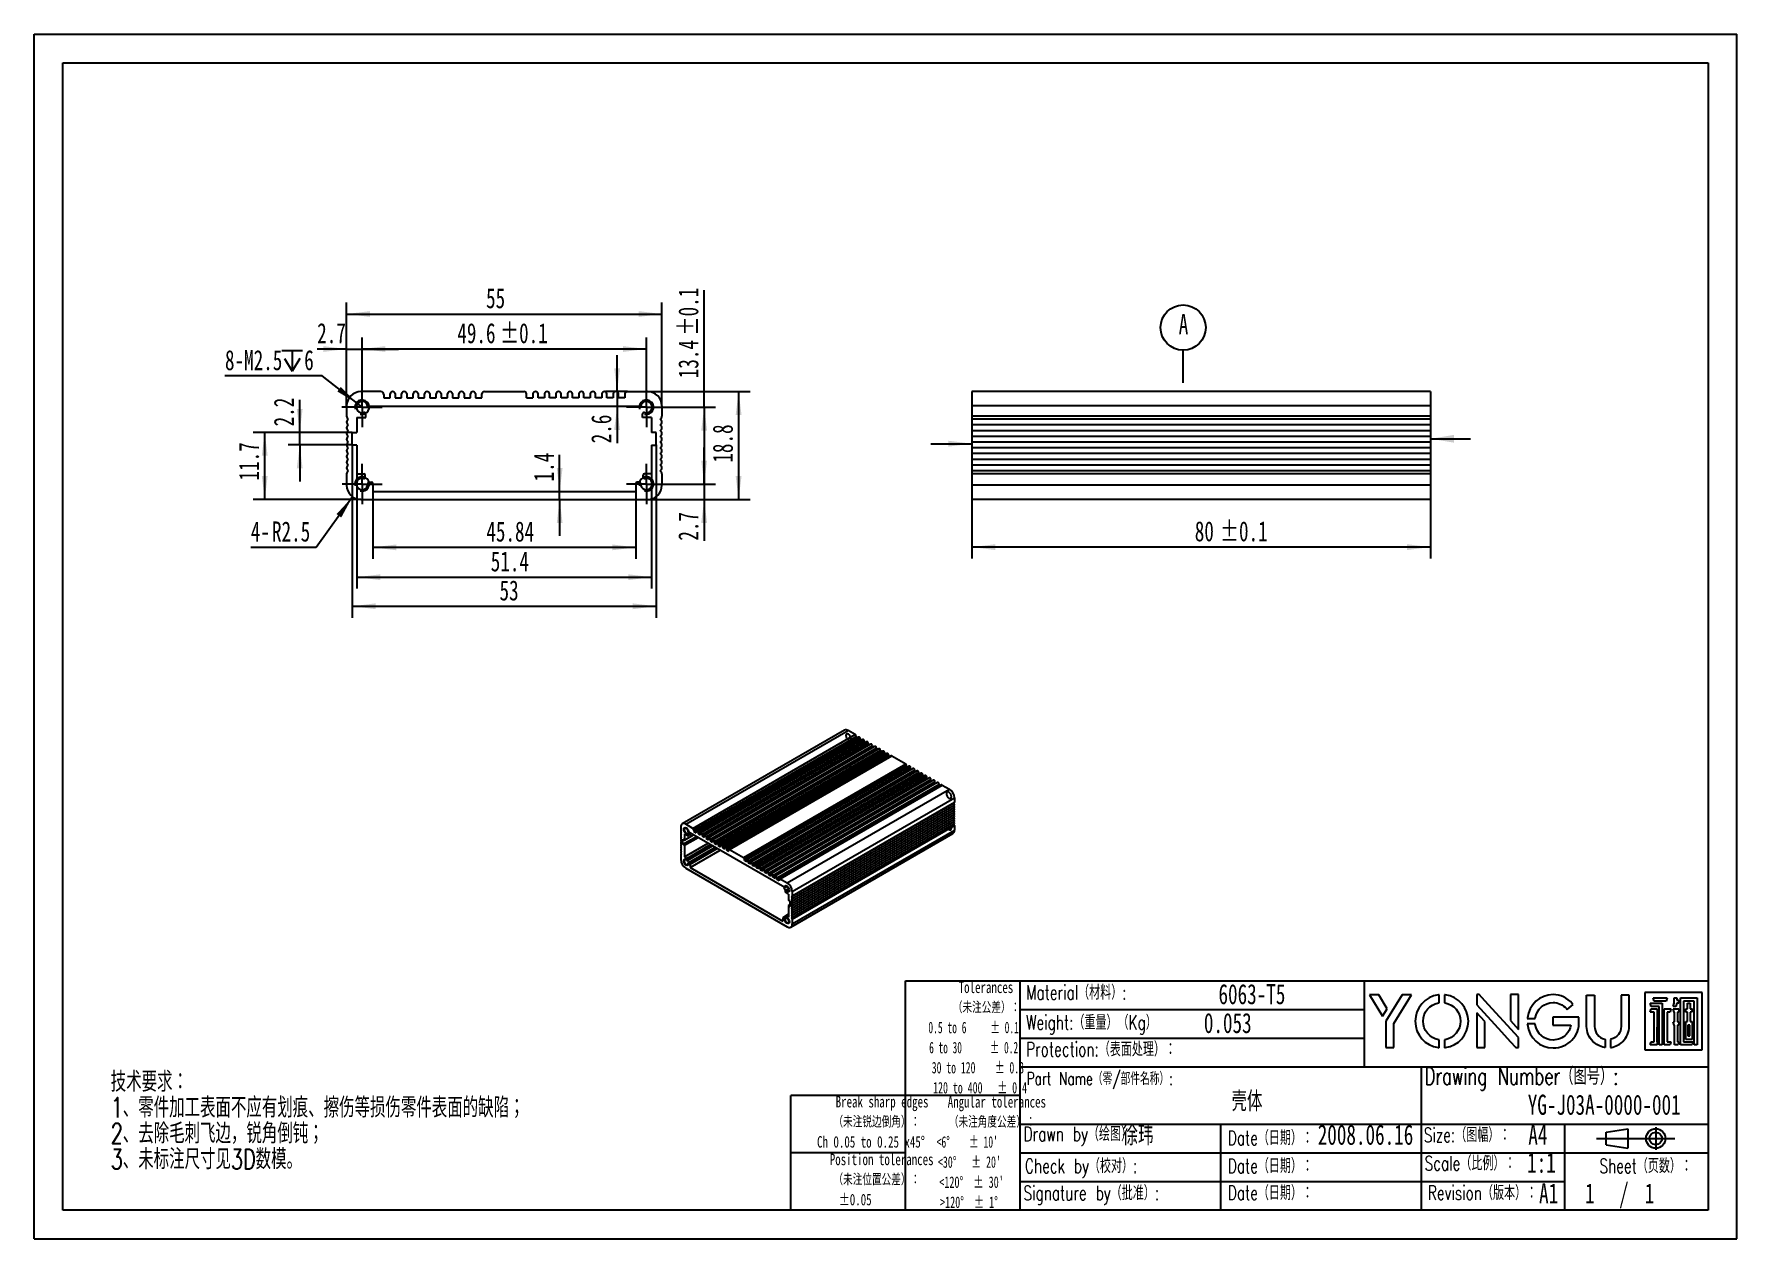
# Model space of a CAD drawing. Extents: x 0 to 297, y 0 to 210.
import ezdxf

# ---------------------------------------------------------------- set-up
doc = ezdxf.new("R2010")
doc.units = 0
doc.linetypes.add('SLD-中心线', pattern=[34.29, 30.48, -1.27, 1.27, -1.27])
doc.linetypes.add('SLD-实线', pattern=[0])
doc.layers.get('0').update_dxf_attribs({"linetype": 'CONTINUOUS'})
for name, color, linetype in [('YG-LOGO-A0', 179, 'SLD-实线'), ('中心线层', 7, 'SLD-中心线'), ('图框', 7, 'SLD-实线'), ('标注层', 7, 'SLD-实线')]:
    doc.layers.add(name, color=color, linetype=linetype)
doc.styles.add('SLDTEXTSTYLE0', font='TXT', dxfattribs={"width": 0.7, "bigfont": 'bigfont'})
doc.styles.add('SLDTEXTSTYLE1', font='TXT', dxfattribs={"width": 0.7})
doc.styles.add('SLDTEXTSTYLE2', font='TXT', dxfattribs={"width": 0.616667})
doc.styles.add('SLDTEXTSTYLE3', font='TXT', dxfattribs={"width": 0.633333})
doc.styles.add('SLDTEXTSTYLE4', font='TXT', dxfattribs={"width": 0.65})
doc.styles.add('SLDTEXTSTYLE5', font='TXT', dxfattribs={"width": 0.645455})
doc.styles.add('SLDTEXTSTYLE6', font='TXT', dxfattribs={"width": 0.611111})
doc.styles.add('SLDTEXTSTYLE7', font='TXT', dxfattribs={"width": 0.6})
doc.styles.add('SLDTEXTSTYLE8', font='TXT', dxfattribs={"width": 0.622222})
doc.dimstyles.new('SLDDIMSTYLE0', dxfattribs={"dimtxt": 3.5, "dimasz": 4.08, "dimexe": 0, "dimexo": 0.0625, "dimgap": 0.875, "dimtad": 2, "dimrnd": 1e-09, "dimzin": 12, "dimtxsty": 'SLDTEXTSTYLE1', "dimsah": 1, "dimcen": 0.09, "dimazin": 3, "dimtfac": 1, "dimtofl": 0, "dimtmove": 0, "dimatfit": 3, "dimtolj": 1, "dimtzin": 12})
doc.dimstyles.new('SLDDIMSTYLE1', dxfattribs={"dimtxt": 3.5, "dimasz": 4.08, "dimexe": 0, "dimexo": 0.0625, "dimgap": 0.875, "dimtad": 2, "dimrnd": 1e-09, "dimzin": 12, "dimtxsty": 'SLDTEXTSTYLE1', "dimsah": 1, "dimcen": 0.09, "dimazin": 3, "dimtol": 1, "dimtp": 0.1, "dimtm": 0.1, "dimtfac": 1, "dimtofl": 0, "dimtmove": 0, "dimatfit": 3, "dimtolj": 1})
doc.dimstyles.new('SLDDIMSTYLE2', dxfattribs={"dimtxt": 3.5, "dimasz": 4.08, "dimexe": 0, "dimexo": 0.0625, "dimgap": 0.875, "dimtad": 2, "dimrnd": 1e-09, "dimzin": 12, "dimtxsty": 'SLDTEXTSTYLE1', "dimsah": 1, "dimcen": 0.09, "dimazin": 3, "dimtfac": 1, "dimtmove": 0, "dimatfit": 3, "dimtolj": 1, "dimtzin": 12})
doc.dimstyles.new('SLDDIMSTYLE3', dxfattribs={"dimtxt": 3.5, "dimasz": 4.08, "dimexe": 0, "dimexo": 0.0625, "dimgap": 0.875, "dimtad": 0, "dimtih": 1, "dimtoh": 1, "dimrnd": 1e-09, "dimzin": 12, "dimtxsty": 'SLDTEXTSTYLE1', "dimsah": 1, "dimcen": 0, "dimazin": 3, "dimtfac": 1, "dimtofl": 0, "dimtmove": 0, "dimatfit": 3, "dimtolj": 1, "dimtzin": 12})
doc.dimstyles.new('SLDDIMSTYLE4', dxfattribs={"dimtxt": 3.5, "dimasz": 4.08, "dimexe": 0, "dimexo": 0.0625, "dimgap": 0.875, "dimtad": 0, "dimtih": 1, "dimtoh": 1, "dimrnd": 1e-09, "dimzin": 12, "dimtxsty": 'SLDTEXTSTYLE1', "dimsah": 1, "dimcen": 0, "dimazin": 3, "dimtfac": 1, "dimtofl": 0, "dimtmove": 0, "dimatfit": 3, "dimtolj": 1, "dimtzin": 12})
doc.dimstyles.new('SLDDIMSTYLE6', dxfattribs={"dimtxt": 0.18, "dimasz": 4.08, "dimexe": 0, "dimexo": 0.0625, "dimgap": 0, "dimtad": 0, "dimtih": 1, "dimtoh": 1, "dimdec": 0, "dimrnd": 1e-09, "dimzin": 0, "dimtxsty": 'STANDARD', "dimsah": 1, "dimcen": 0.09, "dimazin": 3, "dimtfac": 4.08, "dimtdec": 0, "dimtofl": 0, "dimtmove": 0, "dimatfit": 3, "dimtolj": 1, "dimtzin": 0})

msp = doc.modelspace()

# ---------------------------------------------------------------- texts
at = {"layer": '图框'}
for s, insert, char_height, attachment_point, style in [('Material（材料）:', (173.021, 44.212), 2.5, 1, 'SLDTEXTSTYLE0'), ('6063-T5', (212.41, 44.415), 3.5, 2, 'SLDTEXTSTYLE1'), ('Weight:（重量）（Kg）', (173.021, 38.98), 2.5, 1, 'SLDTEXTSTYLE0'), ('0.053', (208.192, 39.382), 3.5, 2, 'SLDTEXTSTYLE1'), ('Protection:（表面处理）：', (173.021, 34.32), 2.5, 1, 'SLDTEXTSTYLE0'), ('Drawing Number（图号）:', (242.535, 29.875), 3, 1, 'SLDTEXTSTYLE0'), ('Part Name（零/部件名称）:', (173.124, 29.039), 2.2, 1, 'SLDTEXTSTYLE0'), ('壳体', (211.55, 25.736), 3.5, 2, 'SLDTEXTSTYLE0'), ('YG-J03A-0000-001', (273.852, 25.139), 3.5, 2, 'SLDTEXTSTYLE1'), ('Drawn by（绘图）:', (172.569, 19.551), 2.5, 1, 'SLDTEXTSTYLE0'), ('徐玮', (189.822, 19.803), 3.5, 1, 'SLDTEXTSTYLE0'), ('Date（日期）：', (208.192, 18.865), 2.5, 1, 'SLDTEXTSTYLE0'), ('2008.06.16', (223.886, 19.91), 3.5, 1, 'SLDTEXTSTYLE1'), ('Size:（图幅）：', (242.388, 19.381), 2.5, 1, 'SLDTEXTSTYLE0'), ('A4', (260.612, 19.91), 3.5, 1, 'SLDTEXTSTYLE1'), ('1:1', (262.906, 15.028), 3.5, 2, 'SLDTEXTSTYLE1'), ('Check by（校对）:', (172.812, 13.984), 2.5, 1, 'SLDTEXTSTYLE0'), ('Date（日期）：', (208.192, 13.984), 2.5, 1, 'SLDTEXTSTYLE0'), ('Scale（比例）：', (242.535, 14.446), 2.5, 1, 'SLDTEXTSTYLE0'), ('Sheet（页数）：', (273.013, 13.984), 2.5, 1, 'SLDTEXTSTYLE0'), ('Signature by（批准）:', (172.563, 9.261), 2.5, 1, 'SLDTEXTSTYLE0'), ('Date（日期）：', (208.192, 9.285), 2.5, 1, 'SLDTEXTSTYLE0'), ('Revision（版本）：', (243.08, 9.285), 2.5, 1, 'SLDTEXTSTYLE0'), ('A1', (262.49, 9.691), 3.5, 1, 'SLDTEXTSTYLE1'), ('1', (270.519, 9.691), 3.5, 1, 'SLDTEXTSTYLE1'), ('/', (276.448, 9.691), 3.5, 1, 'SLDTEXTSTYLE1'), ('1', (280.931, 9.691), 3.5, 1, 'SLDTEXTSTYLE1')]:
    msp.add_mtext(s, dxfattribs=dict(at, insert=insert, char_height=char_height, attachment_point=attachment_point, style=style))

# ---------------------------------------------------------------- blocks, each defined once
blk = doc.blocks.new('SW_NOTE_0')
at = {"layer": '标注层', "color": 0, "char_height": 3.5, "attachment_point": 1, "style": 'SLDTEXTSTYLE0'}
for s, insert in [('技术要求：', (0, 4.51)), ('1、零件加工表面不应有划痕、擦伤等损伤零件表面的缺陷；', (0, 0.01)), ('2、去除毛刺飞边，锐角倒钝；', (0, -4.49)), ('3、未标注尺寸见3D数模。', (0, -8.99))]:
    blk.add_mtext(s, dxfattribs=dict(at, insert=insert))
blk = doc.blocks.new('SW_NOTE_0_1')
at = {"layer": '图框', "color": 0, "char_height": 2, "attachment_point": 2}
for s, insert, style in [('Break sharp edges', (11.47, 2.58), 'SLDTEXTSTYLE1'), ('（未注锐边倒角）：', (10.55, -0.92), 'SLDTEXTSTYLE0'), ('Ch 0.05 to 0.25 x45°', (9.53, -4.42), 'SLDTEXTSTYLE1')]:
    blk.add_mtext(s, dxfattribs=dict(at, insert=insert, style=style))
blk = doc.blocks.new('SW_NOTE_0_2')
at = {"layer": '图框', "color": 0, "char_height": 2, "attachment_point": 2}
for s, insert, style in [('Position tolerances', (11.5, 2.58), 'SLDTEXTSTYLE1'), ('（未注位置公差）：', (10.65, -0.92), 'SLDTEXTSTYLE0'), ('±0.05', (6.89, -4.42), 'SLDTEXTSTYLE1')]:
    blk.add_mtext(s, dxfattribs=dict(at, insert=insert, style=style))
blk = doc.blocks.new('SW_NOTE_0_3')
at = {"layer": '图框', "color": 0, "char_height": 2, "attachment_point": 2}
for s, insert, style in [('Angular tolerances', (11.38, 2.58), 'SLDTEXTSTYLE1'), ('（未注角度公差）：', (10.57, -0.92), 'SLDTEXTSTYLE0'), ("<6°    ± 10'", (6.22, -4.42), 'SLDTEXTSTYLE2'), ("<30°   ± 20'", (6.59, -7.92), 'SLDTEXTSTYLE3'), ("<120°  ± 30'", (6.96, -11.42), 'SLDTEXTSTYLE4'), ('>120°  ± 1°', (6.52, -14.92), 'SLDTEXTSTYLE5')]:
    blk.add_mtext(s, dxfattribs=dict(at, insert=insert, style=style))
blk = doc.blocks.new('SW_NOTE_0_4')
at = {"layer": '图框', "color": 0, "char_height": 2, "attachment_point": 2}
for s, insert, style in [('Tolerances', (6.72, 2.58), 'SLDTEXTSTYLE1'), ('（未注公差）：', (6.82, -0.92), 'SLDTEXTSTYLE0'), ('0.5 to 6     ± 0.1', (4.57, -4.42), 'SLDTEXTSTYLE6'), ('6 to 30      ± 0.2', (4.57, -7.92), 'SLDTEXTSTYLE7'), ('30 to 120    ± 0.3', (5.31, -11.42), 'SLDTEXTSTYLE8'), ('120 to 400   ± 0.4', (5.69, -14.92), 'SLDTEXTSTYLE3')]:
    blk.add_mtext(s, dxfattribs=dict(at, insert=insert, style=style))
blk = doc.blocks.new('_D')
at = {"layer": '标注层'}
for p, q in [((54.51, 145.18), (54.51, 163.21)), ((54.51, 161.21), (109.51, 161.21)), ((109.51, 145.18), (109.51, 163.21))]:
    blk.add_line(p, q, dxfattribs=at)
for points in [[(54.51, 161.21), (58.59, 160.7), (58.59, 161.71)], [(109.51, 161.21), (105.43, 161.71), (105.43, 160.7)]]:
    blk.add_solid(points, dxfattribs=at)
at = {"layer": '标注层', "insert": (78.83, 165.72), "char_height": 3.5, "attachment_point": 1, "style": 'SLDTEXTSTYLE1'}
blk.add_mtext('55', dxfattribs=at)
blk = doc.blocks.new('_D_1')
at = {"layer": '标注层'}
for p, q in [((107.01, 147.68), (124.88, 147.68)), ((122.88, 147.68), (122.88, 128.88)), ((107.01, 128.88), (124.88, 128.88))]:
    blk.add_line(p, q, dxfattribs=at)
for points in [[(122.88, 147.68), (122.37, 143.6), (123.39, 143.6)], [(122.88, 128.88), (123.39, 132.96), (122.37, 132.96)]]:
    blk.add_solid(points, dxfattribs=at)
at = {"layer": '标注层', "insert": (118.37, 135.3), "char_height": 3.5, "attachment_point": 1, "rotation": 90, "style": 'SLDTEXTSTYLE1'}
blk.add_mtext('18.8', dxfattribs=at)
blk = doc.blocks.new('_D_2')
at = {"layer": '标注层'}
for p, q in [((116.87, 144.98), (116.87, 165.34)), ((106.81, 144.98), (118.87, 144.98)), ((116.87, 144.98), (116.87, 131.58)), ((110.31, 131.58), (118.87, 131.58))]:
    blk.add_line(p, q, dxfattribs=at)
for points in [[(116.87, 144.98), (116.36, 140.9), (117.38, 140.9)], [(116.87, 131.58), (117.38, 135.66), (116.36, 135.66)]]:
    blk.add_solid(points, dxfattribs=at)
at = {"layer": '标注层', "char_height": 3.5, "attachment_point": 1, "rotation": 90, "style": 'SLDTEXTSTYLE1'}
for s, insert in [('±0.1', (112.36, 157.46)), ('13.4', (112.36, 150.01))]:
    blk.add_mtext(s, dxfattribs=dict(at, insert=insert))
blk = doc.blocks.new('_D_3')
at = {"layer": '标注层'}
for p, q in [((57.21, 148.48), (57.21, 157.11)), ((106.81, 155.11), (57.21, 155.11)), ((106.81, 148.48), (106.81, 157.11))]:
    blk.add_line(p, q, dxfattribs=at)
for points in [[(57.21, 155.11), (61.29, 154.6), (61.29, 155.61)], [(106.81, 155.11), (102.73, 155.61), (102.73, 154.6)]]:
    blk.add_solid(points, dxfattribs=at)
at = {"layer": '标注层', "char_height": 3.5, "attachment_point": 1, "style": 'SLDTEXTSTYLE1'}
for s, insert in [('49.6', (73.82, 159.62)), ('±0.1', (81.26, 159.62))]:
    blk.add_mtext(s, dxfattribs=dict(at, insert=insert))
blk = doc.blocks.new('_D_4')
at = {"layer": '标注层'}
for p, q in [((56.31, 133.36), (56.31, 113.34)), ((107.71, 133.36), (107.71, 113.34)), ((56.31, 115.34), (107.71, 115.34))]:
    blk.add_line(p, q, dxfattribs=at)
for points in [[(56.31, 115.34), (60.39, 114.83), (60.39, 115.84)], [(107.71, 115.34), (103.63, 115.84), (103.63, 114.83)]]:
    blk.add_solid(points, dxfattribs=at)
at = {"layer": '标注层', "insert": (79.65, 119.85), "char_height": 3.5, "attachment_point": 1, "style": 'SLDTEXTSTYLE1'}
blk.add_mtext('51.4', dxfattribs=at)
blk = doc.blocks.new('_D_5')
at = {"layer": '标注层'}
for p, q in [((55.51, 138.38), (55.51, 108.27)), ((108.51, 138.38), (108.51, 108.27)), ((55.51, 110.27), (108.51, 110.27))]:
    blk.add_line(p, q, dxfattribs=at)
for points in [[(55.51, 110.27), (59.59, 109.76), (59.59, 110.78)], [(108.51, 110.27), (104.43, 110.78), (104.43, 109.76)]]:
    blk.add_solid(points, dxfattribs=at)
at = {"layer": '标注层', "insert": (81.18, 114.78), "char_height": 3.5, "attachment_point": 1, "style": 'SLDTEXTSTYLE1'}
blk.add_mtext('53', dxfattribs=at)
blk = doc.blocks.new('_D_6')
at = {"layer": '标注层'}
for p, q in [((46.33, 140.58), (46.33, 146.23)), ((55.51, 140.58), (44.33, 140.58)), ((46.33, 138.38), (46.33, 140.58)), ((55.51, 138.38), (44.33, 138.38)), ((46.33, 138.38), (46.33, 132.03))]:
    blk.add_line(p, q, dxfattribs=at)
for points in [[(46.33, 140.58), (46.84, 144.66), (45.82, 144.66)], [(46.33, 138.38), (45.82, 134.3), (46.84, 134.3)]]:
    blk.add_solid(points, dxfattribs=at)
at = {"layer": '标注层', "insert": (41.82, 141.62), "char_height": 3.5, "attachment_point": 1, "rotation": 90, "style": 'SLDTEXTSTYLE1'}
blk.add_mtext('2.2', dxfattribs=at)
blk = doc.blocks.new('_D_7')
at = {"layer": '标注层'}
for p, q in [((55.55, 129.35), (49.22, 120.53)), ((49.22, 120.53), (37.8, 120.53))]:
    blk.add_line(p, q, dxfattribs=at)
blk.add_solid([(55.55, 129.35), (52.76, 126.33), (53.58, 125.74)], dxfattribs=at)
at = {"layer": '标注层', "char_height": 3.5, "attachment_point": 1, "style": 'SLDTEXTSTYLE1'}
for s, insert in [('4-', (37.8, 125.05)), ('R2.5', (41.5, 125.05))]:
    blk.add_mtext(s, dxfattribs=dict(at, insert=insert))
blk = doc.blocks.new('_D_8')
at = {"layer": '标注层'}
for p, q in [((91.67, 130.28), (91.67, 136.64)), ((91.67, 128.88), (91.67, 130.28)), ((91.67, 128.88), (91.67, 122.53))]:
    blk.add_line(p, q, dxfattribs=at)
for points in [[(91.67, 130.28), (92.18, 134.36), (91.17, 134.36)], [(91.67, 128.88), (91.17, 124.8), (92.18, 124.8)]]:
    blk.add_solid(points, dxfattribs=at)
at = {"layer": '标注层', "insert": (87.16, 132.03), "char_height": 3.5, "attachment_point": 1, "rotation": 90, "style": 'SLDTEXTSTYLE1'}
blk.add_mtext('1.4', dxfattribs=at)
blk = doc.blocks.new('_D_9')
at = {"layer": '标注层'}
for p, q in [((101.69, 147.68), (101.69, 154.03)), ((103.51, 147.68), (99.69, 147.68)), ((101.69, 147.68), (101.69, 145.08)), ((101.69, 145.08), (101.69, 138.67))]:
    blk.add_line(p, q, dxfattribs=at)
for points in [[(101.69, 147.68), (102.19, 151.76), (101.18, 151.76)], [(101.69, 145.08), (101.18, 141), (102.19, 141)]]:
    blk.add_solid(points, dxfattribs=at)
at = {"layer": '标注层', "insert": (97.17, 138.67), "char_height": 3.5, "attachment_point": 1, "rotation": 90, "style": 'SLDTEXTSTYLE1'}
blk.add_mtext('2.6', dxfattribs=at)
blk = doc.blocks.new('_D_10')
at = {"layer": '标注层'}
for p, q in [((59.09, 130.28), (59.09, 118.53)), ((104.93, 130.28), (104.93, 118.53)), ((104.93, 120.53), (59.09, 120.53))]:
    blk.add_line(p, q, dxfattribs=at)
for points in [[(59.09, 120.53), (63.17, 120.03), (63.17, 121.04)], [(104.93, 120.53), (100.85, 121.04), (100.85, 120.03)]]:
    blk.add_solid(points, dxfattribs=at)
at = {"layer": '标注层', "insert": (78.88, 125.05), "char_height": 3.5, "attachment_point": 1, "style": 'SLDTEXTSTYLE1'}
blk.add_mtext('45.84', dxfattribs=at)
blk = doc.blocks.new('SW_SYMBOL_HOLE_DEPTH')
at = {"layer": '标注层', "color": 0}
for p, q in [((0, 875), (800, 875)), ((400, 875), (400, 75)), ((100, 555), (400, 75)), ((700, 555), (400, 75))]:
    blk.add_line(p, q, dxfattribs=at)
blk = doc.blocks.new('_D_11')
at = {"layer": '标注层'}
for p, q in [((50.24, 150.41), (33.3, 150.41)), ((56.42, 145.59), (50.24, 150.41)), ((57.21, 144.98), (56.42, 145.59))]:
    blk.add_line(p, q, dxfattribs=at)
blk.add_solid([(56.42, 145.59), (53.51, 148.5), (52.89, 147.7)], dxfattribs=at)
at = {"layer": '标注层', "xscale": 0.004511737089201878, "yscale": 0.004511737089201878, "zscale": 0.004511737089201878}
blk.add_blockref('SW_SYMBOL_HOLE_DEPTH', (43.22, 150.93), dxfattribs=at)
at = {"layer": '标注层', "char_height": 3.5, "attachment_point": 1, "style": 'SLDTEXTSTYLE1'}
for s, insert in [('8-M2.5', (33.3, 154.92)), ('6', (47.12, 154.92))]:
    blk.add_mtext(s, dxfattribs=dict(at, insert=insert))
blk = doc.blocks.new('_D_12')
at = {"layer": '标注层'}
for p, q in [((55.51, 140.58), (38.23, 140.58)), ((40.23, 128.88), (40.23, 140.58)), ((57.01, 128.88), (38.23, 128.88))]:
    blk.add_line(p, q, dxfattribs=at)
for points in [[(40.23, 140.58), (39.72, 136.5), (40.74, 136.5)], [(40.23, 128.88), (40.74, 132.96), (39.72, 132.96)]]:
    blk.add_solid(points, dxfattribs=at)
at = {"layer": '标注层', "insert": (35.72, 132.18), "char_height": 3.5, "attachment_point": 1, "rotation": 90, "style": 'SLDTEXTSTYLE1'}
blk.add_mtext('11.7', dxfattribs=at)
blk = doc.blocks.new('_D_13')
at = {"layer": '标注层'}
for p, q in [((116.87, 131.58), (116.87, 137.93)), ((110.31, 131.58), (118.87, 131.58)), ((116.87, 131.58), (116.87, 128.88)), ((107.01, 128.88), (118.87, 128.88)), ((116.87, 128.88), (116.87, 121.7))]:
    blk.add_line(p, q, dxfattribs=at)
for points in [[(116.87, 131.58), (117.38, 135.66), (116.36, 135.66)], [(116.87, 128.88), (116.36, 124.8), (117.38, 124.8)]]:
    blk.add_solid(points, dxfattribs=at)
at = {"layer": '标注层', "insert": (112.36, 121.7), "char_height": 3.5, "attachment_point": 1, "rotation": 90, "style": 'SLDTEXTSTYLE1'}
blk.add_mtext('2.7', dxfattribs=at)
blk = doc.blocks.new('_D_14')
at = {"layer": '标注层'}
for p, q in [((54.51, 155.11), (49.38, 155.11)), ((54.51, 145.18), (54.51, 157.11)), ((54.51, 155.11), (57.21, 155.11)), ((57.21, 148.48), (57.21, 157.11)), ((57.21, 155.11), (63.56, 155.11))]:
    blk.add_line(p, q, dxfattribs=at)
for points in [[(54.51, 155.11), (50.43, 155.61), (50.43, 154.6)], [(57.21, 155.11), (61.29, 154.6), (61.29, 155.61)]]:
    blk.add_solid(points, dxfattribs=at)
at = {"layer": '标注层', "insert": (49.38, 159.62), "char_height": 3.5, "attachment_point": 1, "style": 'SLDTEXTSTYLE1'}
blk.add_mtext('2.7', dxfattribs=at)
blk = doc.blocks.new('SW_CENTERMARKSYMBOL_0')
at = {"layer": '中心线层', "color": 0}
for p, q in [((0, 2.5), (0, 3.5)), ((-2.5, 0), (-3.5, 0)), ((0, 0), (-2.5, 0)), ((0, 0), (0, 2.5)), ((0, 0), (0, -2.5)), ((0, 0), (2.5, 0)), ((2.5, 0), (3.5, 0)), ((0, -2.5), (0, -3.5))]:
    blk.add_line(p, q, dxfattribs=at)
blk = doc.blocks.new('SW_CENTERMARKSYMBOL_1')
at = {"layer": '中心线层', "color": 0}
for p, q in [((0, 2.5), (0, 3.5)), ((-2.5, 0), (-3.5, 0)), ((0, 0), (-2.5, 0)), ((0, 0), (0, 2.5)), ((0, 0), (0, -2.5)), ((0, 0), (2.5, 0)), ((2.5, 0), (3.5, 0)), ((0, -2.5), (0, -3.5))]:
    blk.add_line(p, q, dxfattribs=at)
blk = doc.blocks.new('SW_CENTERMARKSYMBOL_2')
at = {"layer": '中心线层', "color": 0}
for p, q in [((0, 2.5), (0, 3.5)), ((-2.5, 0), (-3.5, 0)), ((0, 0), (-2.5, 0)), ((0, 0), (0, 2.5)), ((0, 0), (0, -2.5)), ((0, 0), (2.5, 0)), ((2.5, 0), (3.5, 0)), ((0, -2.5), (0, -3.5))]:
    blk.add_line(p, q, dxfattribs=at)
blk = doc.blocks.new('SW_CENTERMARKSYMBOL_3')
at = {"layer": '中心线层', "color": 0}
for p, q in [((0, 2.5), (0, 3.5)), ((-2.5, 0), (-3.5, 0)), ((0, 0), (-2.5, 0)), ((0, 0), (0, 2.5)), ((0, 0), (0, -2.5)), ((0, 0), (2.5, 0)), ((2.5, 0), (3.5, 0)), ((0, -2.5), (0, -3.5))]:
    blk.add_line(p, q, dxfattribs=at)
blk = doc.blocks.new('_D_15')
at = {"layer": '标注层'}
for p, q in [((163.55, 128.88), (163.55, 118.58)), ((243.55, 128.88), (243.55, 118.58)), ((243.55, 120.58), (163.55, 120.58))]:
    blk.add_line(p, q, dxfattribs=at)
for points in [[(163.55, 120.58), (167.63, 120.07), (167.63, 121.08)], [(243.55, 120.58), (239.47, 121.08), (239.47, 120.07)]]:
    blk.add_solid(points, dxfattribs=at)
at = {"layer": '标注层', "char_height": 3.5, "attachment_point": 1, "style": 'SLDTEXTSTYLE1'}
for s, insert in [('80', (202.44, 125.09)), ('±0.1', (206.82, 125.09))]:
    blk.add_mtext(s, dxfattribs=dict(at, insert=insert))
blk = doc.blocks.new('SW_DATUMTAG_0')
at = {"layer": '标注层', "color": 0}
blk.add_line((0.77, -7.48), (0.77, -1.77), dxfattribs=at)
blk.add_circle((0.77, 2.17), 3.94, dxfattribs=at)
at = {"layer": '标注层', "color": 0, "insert": (0, 4.51), "char_height": 3.5, "attachment_point": 1, "style": 'SLDTEXTSTYLE1'}
blk.add_mtext('A', dxfattribs=at)

# ---------------------------------------------------------------- dimensions: what is measured, and where the dimension line sits
at = {"layer": '标注层'}
for base, p1, p2, angle, dimstyle, picture, middle in [((116.871, 131.576), (106.809, 144.976), (110.309, 131.576), 90, 'SLDDIMSTYLE1', '_D_2', (116.871, 157.676)), ((109.509, 161.205), (54.509, 145.176), (109.509, 145.176), 0, 'SLDDIMSTYLE0', '_D', (80.365, 161.205)), ((57.206, 155.107), (106.809, 148.476), (57.206, 148.476), 0, 'SLDDIMSTYLE1', '_D_3', (81.484, 155.107)), ((101.687, 145.076), (103.509, 147.676), (105.814, 145.076), 90, 'SLDDIMSTYLE2', '_D_9', (101.687, 140.967)), ((46.33, 140.576), (55.509, 138.376), (55.509, 140.576), 90, 'SLDDIMSTYLE2', '_D_6', (46.33, 143.925)), ((122.877, 128.876), (107.009, 147.676), (107.009, 128.876), 90, 'SLDDIMSTYLE0', '_D_1', (122.877, 138.366)), ((40.23, 140.576), (57.009, 128.876), (55.509, 140.576), 90, 'SLDDIMSTYLE0', '_D_12', (40.23, 135.243)), ((108.509, 110.272), (55.509, 138.376), (108.509, 138.376), 0, 'SLDDIMSTYLE0', '_D_5', (82.716, 110.272)), ((91.674, 130.276), (107.009, 128.876), (104.932, 130.276), 90, 'SLDDIMSTYLE2', '_D_8', (91.674, 134.334)), ((116.871, 128.876), (110.309, 131.576), (107.009, 128.876), 90, 'SLDDIMSTYLE2', '_D_13', (116.871, 124.001)), ((107.709, 115.336), (56.309, 133.362), (107.709, 133.362), 0, 'SLDDIMSTYLE0', '_D_4', (82.716, 115.336)), ((59.0871, 120.5343), (104.9316, 130.2759), (59.0871, 130.2759), 0, 'SLDDIMSTYLE0', '_D_10', (82.716, 120.5343))]:
    dim = msp.add_linear_dim(base=base, p1=p1, p2=p2, angle=angle, dimstyle=dimstyle, dxfattribs=at)
    dim.commit()
    dim.dimension.update_dxf_attribs({"geometry": picture, "text_midpoint": middle, "dimtype": 160})
for base, p1, p2, dimstyle, picture, middle in [((57.206, 155.107), (54.509, 145.176), (57.206, 148.476), 'SLDDIMSTYLE2', '_D_14', (51.677, 155.107)), ((163.551, 120.577), (243.551, 128.876), (163.551, 128.876), 'SLDDIMSTYLE1', '_D_15', (208.568, 120.577))]:
    dim = msp.add_linear_dim(base=base, p1=p1, p2=p2, dimstyle=dimstyle, dxfattribs=at)
    dim.commit()
    dim.dimension.update_dxf_attribs({"geometry": picture, "text_midpoint": middle, "dimtype": 160})
dim = msp.add_radius_dim(center=(57.206, 144.976), mpoint=(56.417, 145.591), text='8-M2.5{\\fGDT;x}6', dimstyle='SLDDIMSTYLE4', override={"dimpost": '<>'}, dxfattribs=at)
dim.commit()
dim.dimension.update_dxf_attribs({"geometry": '_D_11', "text_midpoint": (40.973, 152.669), "dimtype": 164})
dim = msp.add_radius_dim(center=(57.009, 131.376), mpoint=(55.55, 129.346), text='4-<>', dimstyle='SLDDIMSTYLE3', dxfattribs=at)
dim.commit()
dim.dimension.update_dxf_attribs({"geometry": '_D_7', "text_midpoint": (42.717, 122.7), "dimtype": 164})

# ---------------------------------------------------------------- linework, layer by layer
at = {"color": 7, "linetype": 'SLD-实线'}
for p, q in [((60.509, 147.676), (57.009, 147.676)), ((61.009, 147.176), (61.009, 146.576)), ((61.009, 146.576), (62.109, 146.576)), ((62.109, 146.576), (62.109, 147.3)), ((63.009, 147.339), (63.009, 146.576)), ((63.009, 146.576), (64.109, 146.576)), ((64.109, 146.576), (64.109, 147.3)), ((65.009, 147.339), (65.009, 146.576)), ((65.009, 146.576), (66.109, 146.576)), ((66.109, 146.576), (66.109, 147.3)), ((67.009, 147.339), (67.009, 146.576)), ((67.009, 146.576), (68.109, 146.576)), ((68.109, 146.576), (68.109, 147.3)), ((69.009, 147.339), (69.009, 146.576)), ((69.009, 146.576), (70.109, 146.576)), ((70.109, 146.576), (70.109, 147.3)), ((71.009, 147.339), (71.009, 146.576)), ((71.009, 146.576), (72.109, 146.576)), ((72.109, 146.576), (72.109, 147.3)), ((73.009, 147.339), (73.009, 146.576)), ((73.009, 146.576), (74.109, 146.576)), ((74.109, 146.576), (74.109, 147.3)), ((75.009, 147.339), (75.009, 146.576)), ((75.009, 146.576), (76.109, 146.576)), ((76.109, 146.576), (76.109, 147.3)), ((77.009, 147.339), (77.009, 146.576)), ((77.009, 146.576), (78.109, 146.576)), ((78.109, 146.576), (78.109, 147.3)), ((78.559, 147.676), (85.45, 147.676)), ((85.909, 146.576), (85.909, 147.3)), ((85.909, 146.576), (87.009, 146.576)), ((87.009, 147.339), (87.009, 146.576)), ((87.909, 146.576), (87.909, 147.3)), ((89.009, 146.576), (87.909, 146.576)), ((89.009, 147.339), (89.009, 146.576)), ((89.909, 146.576), (89.909, 147.3)), ((91.009, 146.576), (89.909, 146.576)), ((91.009, 147.339), (91.009, 146.576)), ((91.909, 146.576), (91.909, 147.3)), ((93.009, 146.576), (91.909, 146.576)), ((93.009, 147.339), (93.009, 146.576)), ((93.909, 146.576), (93.909, 147.3)), ((95.009, 146.576), (93.909, 146.576)), ((95.009, 147.339), (95.009, 146.576)), ((95.909, 146.576), (95.909, 147.3)), ((97.009, 146.576), (95.909, 146.576)), ((97.009, 147.339), (97.009, 146.576)), ((97.909, 146.576), (97.909, 147.3)), ((99.009, 146.576), (97.909, 146.576)), ((99.009, 147.339), (99.009, 146.576)), ((99.909, 146.576), (99.909, 147.3)), ((101.009, 146.576), (99.909, 146.576)), ((101.009, 147.339), (101.009, 146.576)), ((101.909, 146.576), (101.909, 147.3)), ((103.009, 146.576), (101.909, 146.576)), ((103.009, 147.176), (103.009, 146.576)), ((103.509, 147.676), (107.009, 147.676)), ((243.551, 147.676), (163.551, 147.676)), ((243.551, 147.676), (163.551, 147.676)), ((163.551, 147.676), (163.551, 145.176)), ((243.551, 147.676), (243.551, 145.176)), ((54.509, 145.176), (54.509, 143.376)), ((56.309, 143.19), (57.873, 143.19)), ((56.309, 143.19), (56.309, 140.576)), ((57.873, 143.19), (57.873, 143.798)), ((105.814, 145.076), (58.201, 145.076)), ((106.142, 143.19), (106.142, 143.798)), ((107.709, 143.19), (106.142, 143.19)), ((107.709, 143.19), (107.709, 140.576)), ((109.509, 145.176), (109.509, 143.376)), ((243.551, 145.176), (163.551, 145.176)), ((163.551, 145.176), (163.551, 143.376)), ((243.551, 143.376), (163.551, 143.376)), ((163.551, 143.376), (163.551, 142.876)), ((243.551, 142.876), (163.551, 142.876)), ((163.551, 142.876), (163.551, 141.876)), ((243.551, 145.176), (243.551, 143.376)), ((243.551, 143.376), (243.551, 142.876)), ((243.551, 142.876), (243.551, 141.876)), ((55.509, 140.576), (56.309, 140.576)), ((55.509, 138.376), (55.509, 140.576)), ((108.509, 140.576), (107.709, 140.576)), ((108.509, 138.376), (108.509, 140.576)), ((243.551, 141.876), (163.551, 141.876)), ((163.551, 141.876), (163.551, 140.876)), ((243.551, 140.876), (163.551, 140.876)), ((163.551, 140.876), (163.551, 139.876)), ((243.551, 139.876), (163.551, 139.876)), ((163.551, 139.876), (163.551, 138.876)), ((243.551, 141.876), (243.551, 140.876)), ((243.551, 140.876), (243.551, 139.876)), ((243.551, 139.876), (243.551, 138.876)), ((56.309, 138.376), (55.509, 138.376)), ((56.309, 138.376), (56.309, 133.362)), ((107.709, 138.376), (107.709, 133.362)), ((107.709, 138.376), (108.509, 138.376)), ((243.551, 138.876), (163.551, 138.876)), ((163.551, 138.876), (163.551, 137.876)), ((243.551, 137.876), (163.551, 137.876)), ((163.551, 137.876), (163.551, 136.876)), ((243.551, 136.876), (163.551, 136.876)), ((163.551, 136.876), (163.551, 135.876)), ((243.551, 138.876), (243.551, 137.876)), ((243.551, 137.876), (243.551, 136.876)), ((243.551, 136.876), (243.551, 135.876)), ((243.551, 135.876), (163.551, 135.876)), ((163.551, 135.876), (163.551, 134.876)), ((243.551, 134.876), (163.551, 134.876)), ((163.551, 134.876), (163.551, 133.876)), ((243.551, 133.876), (163.551, 133.876)), ((163.551, 133.876), (163.551, 133.376)), ((243.551, 135.876), (243.551, 134.876)), ((243.551, 134.876), (243.551, 133.876)), ((243.551, 133.876), (243.551, 133.376)), ((54.509, 133.376), (54.509, 131.376)), ((56.309, 133.362), (57.526, 133.362)), ((57.776, 132.785), (57.776, 133.112)), ((58.457, 131.906), (58.837, 131.906)), ((59.087, 131.656), (59.087, 130.276)), ((104.932, 131.656), (104.932, 130.276)), ((105.562, 131.906), (105.182, 131.906)), ((106.242, 132.785), (106.242, 133.112)), ((107.709, 133.362), (106.492, 133.362)), ((109.509, 133.376), (109.509, 131.376)), ((243.551, 133.376), (163.551, 133.376)), ((163.551, 133.376), (163.551, 131.376)), ((243.551, 131.376), (163.551, 131.376)), ((163.551, 131.376), (163.551, 128.876)), ((243.551, 133.376), (243.551, 131.376)), ((243.551, 131.376), (243.551, 128.876)), ((57.009, 128.876), (107.009, 128.876)), ((59.087, 130.276), (104.932, 130.276)), ((243.551, 128.876), (163.551, 128.876)), ((141.338, 88.667), (113.054, 72.338)), ((113.679, 72.277), (141.963, 88.605)), ((114.916, 71.562), (143.2, 87.89)), ((115.093, 71.256), (143.377, 87.584)), ((115.093, 71.011), (143.377, 87.339)), ((143.811, 87.482), (115.527, 71.154)), ((115.8, 70.915), (144.084, 87.243)), ((115.8, 70.603), (144.084, 86.931)), ((144.518, 87.074), (116.234, 70.746)), ((116.507, 70.506), (144.791, 86.834)), ((116.507, 70.195), (144.791, 86.523)), ((145.225, 86.666), (116.941, 70.338)), ((117.214, 70.098), (145.498, 86.426)), ((145.932, 86.258), (117.648, 69.93)), ((143.2, 87.89), (141.963, 88.605)), ((143.377, 87.584), (143.377, 87.339)), ((143.377, 87.339), (143.47, 87.286)), ((144.084, 87.243), (144.084, 86.931)), ((144.084, 86.931), (144.177, 86.877)), ((144.791, 86.834), (144.791, 86.523)), ((144.791, 86.523), (144.884, 86.469)), ((145.498, 86.426), (145.498, 86.115)), ((117.214, 69.786), (145.498, 86.115)), ((117.921, 69.69), (146.206, 86.018)), ((117.921, 69.378), (146.206, 85.706)), ((146.64, 85.85), (118.355, 69.521)), ((118.628, 69.282), (146.913, 85.61)), ((118.628, 68.97), (146.913, 85.298)), ((147.347, 85.441), (119.062, 69.113)), ((119.336, 68.873), (147.62, 85.202)), ((119.336, 68.562), (147.62, 84.89)), ((148.054, 85.033), (119.769, 68.705)), ((120.043, 68.465), (148.327, 84.793)), ((120.043, 68.154), (148.327, 84.482)), ((148.761, 84.625), (120.477, 68.297)), ((120.75, 68.057), (149.034, 84.385)), ((120.75, 67.745), (149.034, 84.074)), ((149.468, 84.217), (121.184, 67.889)), ((121.298, 67.878), (149.582, 84.206)), ((145.498, 86.115), (145.591, 86.061)), ((146.206, 86.018), (146.206, 85.706)), ((146.206, 85.706), (146.298, 85.653)), ((146.913, 85.61), (146.913, 85.298)), ((146.913, 85.298), (147.006, 85.245)), ((147.62, 85.202), (147.62, 84.89)), ((147.62, 84.89), (147.713, 84.836)), ((148.327, 84.793), (148.327, 84.482)), ((148.327, 84.482), (148.42, 84.428)), ((149.034, 84.385), (149.034, 84.074)), ((149.034, 84.074), (149.127, 84.02)), ((149.582, 84.206), (152.018, 82.8)), ((123.734, 66.472), (152.018, 82.8)), ((123.896, 66.225), (152.181, 82.553)), ((123.896, 65.929), (152.181, 82.257)), ((152.611, 82.402), (124.327, 66.074)), ((124.603, 65.816), (152.888, 82.145)), ((124.603, 65.521), (152.888, 81.849)), ((153.318, 81.994), (125.034, 65.666)), ((125.311, 65.408), (153.595, 81.736)), ((125.311, 65.112), (153.595, 81.441)), ((154.026, 81.586), (125.741, 65.258)), ((126.018, 65), (154.302, 81.328)), ((126.018, 64.704), (154.302, 81.032)), ((154.733, 81.178), (126.448, 64.849)), ((126.725, 64.592), (155.009, 80.92)), ((126.725, 64.296), (155.009, 80.624)), ((155.44, 80.769), (127.155, 64.441)), ((127.432, 64.184), (155.716, 80.512)), ((127.432, 63.888), (155.716, 80.216)), ((156.147, 80.361), (127.863, 64.033)), ((152.181, 82.257), (152.181, 82.553)), ((152.181, 82.257), (152.27, 82.205)), ((152.888, 81.849), (152.888, 82.145)), ((152.977, 81.797), (152.888, 81.849)), ((153.595, 81.441), (153.595, 81.736)), ((153.684, 81.389), (153.595, 81.441)), ((154.302, 81.032), (154.302, 81.328)), ((154.392, 80.981), (154.302, 81.032)), ((155.009, 80.624), (155.009, 80.92)), ((155.099, 80.573), (155.009, 80.624)), ((155.716, 80.216), (155.716, 80.512)), ((155.806, 80.164), (155.716, 80.216)), ((128.139, 63.775), (156.423, 80.104)), ((128.139, 63.48), (156.423, 79.808)), ((156.854, 79.953), (128.57, 63.625)), ((128.846, 63.367), (157.13, 79.695)), ((128.846, 63.071), (157.13, 79.4)), ((157.561, 79.545), (129.277, 63.217)), ((129.553, 62.959), (157.838, 79.287)), ((129.553, 62.663), (157.838, 78.991)), ((158.278, 79.126), (129.994, 62.798)), ((130.119, 62.786), (158.403, 79.114)), ((131.356, 62.071), (159.641, 78.4)), ((156.423, 79.808), (156.423, 80.104)), ((156.513, 79.756), (156.423, 79.808)), ((157.13, 79.4), (157.13, 79.695)), ((157.22, 79.348), (157.13, 79.4)), ((157.838, 78.991), (157.838, 79.287)), ((157.941, 78.932), (157.838, 78.991)), ((158.403, 79.114), (159.641, 78.4)), ((132.182, 59.676), (160.466, 76.004)), ((132.182, 59.268), (160.466, 75.596)), ((132.182, 58.859), (160.466, 75.188)), ((132.182, 58.451), (160.466, 74.779)), ((132.182, 58.043), (160.466, 74.371)), ((132.24, 60.541), (160.525, 76.869)), ((132.24, 59.806), (160.525, 76.134)), ((160.525, 76.869), (160.525, 76.134)), ((112.795, 71.766), (112.795, 71.031)), ((114.916, 71.562), (113.679, 72.277)), ((132.182, 57.635), (160.466, 73.963)), ((132.182, 57.226), (160.466, 73.554)), ((132.182, 56.818), (160.466, 73.146)), ((132.182, 56.41), (160.466, 72.738)), ((132.182, 56.001), (160.466, 72.33)), ((132.24, 55.723), (160.525, 72.051)), ((160.525, 72.051), (160.525, 71.235)), ((112.893, 70.776), (112.853, 70.753)), ((112.893, 70.367), (112.853, 70.344)), ((112.893, 69.959), (112.853, 69.936)), ((112.893, 69.551), (112.853, 69.528)), ((112.893, 69.142), (112.853, 69.12)), ((112.893, 68.734), (112.853, 68.711)), ((112.893, 68.326), (112.853, 68.303)), ((113.148, 68.786), (115.518, 70.153)), ((113.148, 69.684), (113.431, 69.521)), ((113.148, 68.786), (113.148, 69.684)), ((113.431, 68.623), (113.148, 68.786)), ((113.431, 70.588), (113.984, 70.269)), ((113.431, 70.588), (113.431, 69.521)), ((113.431, 69.521), (115.022, 70.439)), ((113.431, 68.623), (115.8, 69.99)), ((113.431, 66.575), (117.573, 68.967)), ((113.431, 68.623), (113.431, 66.575)), ((113.924, 65.983), (118.333, 68.528)), ((113.984, 70.269), (114.651, 70.654)), ((113.984, 70.269), (113.984, 70.517)), ((130.934, 61.254), (114.1, 70.972)), ((115.093, 71.256), (115.093, 71.011)), ((115.093, 71.011), (115.482, 70.787)), ((115.482, 70.787), (115.482, 71.082)), ((115.8, 70.915), (115.8, 70.603)), ((115.8, 70.603), (116.189, 70.378)), ((116.189, 70.378), (116.189, 70.674)), ((116.507, 70.506), (116.507, 70.195)), ((116.507, 70.195), (116.896, 69.97)), ((116.896, 69.97), (116.896, 70.266)), ((117.214, 70.098), (117.214, 69.786)), ((117.214, 69.786), (117.603, 69.562)), ((117.603, 69.562), (117.603, 69.858)), ((117.921, 69.69), (117.921, 69.378)), ((117.921, 69.378), (118.31, 69.154)), ((118.31, 69.154), (118.31, 69.449)), ((118.628, 69.282), (118.628, 68.97)), ((118.628, 68.97), (119.017, 68.746)), ((119.017, 68.746), (119.017, 69.041)), ((119.336, 68.873), (119.336, 68.562)), ((119.336, 68.562), (119.724, 68.337)), ((119.724, 68.337), (119.724, 68.633)), ((120.043, 68.465), (120.043, 68.154)), ((131.981, 54.334), (160.266, 70.662)), ((132.24, 54.906), (160.525, 71.235)), ((112.795, 66.949), (112.795, 66.132)), ((112.893, 67.918), (112.853, 67.895)), ((112.893, 67.509), (112.853, 67.487)), ((112.893, 67.101), (112.853, 67.078)), ((113.431, 66.575), (113.861, 66.327)), ((113.95, 66.041), (113.95, 66.174)), ((118.811, 68.252), (114.128, 65.549)), ((114.19, 65.543), (114.325, 65.465)), ((114.413, 64.749), (119.647, 67.77)), ((120.043, 68.154), (120.432, 67.929)), ((120.432, 67.929), (120.432, 68.225)), ((120.75, 68.057), (120.75, 67.745)), ((120.75, 67.745), (121.139, 67.521)), ((121.139, 67.521), (121.139, 67.817)), ((121.298, 67.878), (123.734, 66.472)), ((123.896, 65.929), (123.896, 66.225)), ((123.896, 65.929), (124.285, 65.704)), ((124.285, 66.016), (124.285, 65.704)), ((124.603, 65.521), (124.603, 65.816)), ((124.992, 65.296), (124.603, 65.521)), ((124.992, 65.608), (124.992, 65.296)), ((125.311, 65.112), (125.311, 65.408)), ((113.679, 64.601), (131.356, 54.396)), ((114.413, 65.312), (114.413, 64.749)), ((114.413, 64.749), (130.622, 55.392)), ((125.699, 64.888), (125.311, 65.112)), ((125.699, 65.2), (125.699, 64.888)), ((126.018, 64.704), (126.018, 65)), ((126.407, 64.48), (126.018, 64.704)), ((126.407, 64.791), (126.407, 64.48)), ((126.725, 64.296), (126.725, 64.592)), ((127.114, 64.072), (126.725, 64.296)), ((127.114, 64.383), (127.114, 64.072)), ((127.432, 63.888), (127.432, 64.184)), ((127.821, 63.663), (127.432, 63.888)), ((127.821, 63.975), (127.821, 63.663)), ((128.139, 63.48), (128.139, 63.775)), ((128.528, 63.255), (128.139, 63.48)), ((128.528, 63.567), (128.528, 63.255)), ((128.846, 63.071), (128.846, 63.367)), ((129.235, 62.847), (128.846, 63.071)), ((129.235, 63.159), (129.235, 62.847)), ((129.553, 62.663), (129.553, 62.959)), ((129.942, 62.439), (129.553, 62.663)), ((129.942, 62.684), (129.942, 62.439)), ((130.119, 62.786), (131.356, 62.071)), ((130.934, 61.254), (131.25, 61.437)), ((131.05, 60.417), (131.05, 60.665)), ((131.604, 60.097), (131.05, 60.417)), ((131.597, 61.023), (131.076, 60.722)), ((131.604, 60.097), (131.604, 59.03)), ((132.24, 60.541), (132.24, 59.806)), ((131.604, 56.624), (131.111, 56.339)), ((131.887, 58.867), (131.604, 59.03)), ((131.604, 58.132), (131.887, 58.295)), ((131.604, 58.132), (131.604, 56.085)), ((131.604, 58.132), (131.887, 57.968)), ((131.887, 57.968), (131.887, 58.867)), ((130.622, 55.955), (130.622, 55.392)), ((131.085, 56.265), (130.648, 56.012)), ((130.845, 55.929), (130.71, 56.006)), ((131.085, 56.148), (131.085, 56.282)), ((131.604, 56.085), (131.174, 56.333)), ((132.24, 55.723), (132.24, 54.906))]:
    msp.add_line(p, q, dxfattribs=at)
at = {"color": 8, "linetype": 'SLD-实线'}
for p, q in [((113.861, 66.327), (118.004, 68.718)), ((113.866, 70.681), (114.235, 70.894)), ((113.95, 66.174), (118.18, 68.616)), ((113.95, 66.041), (118.296, 68.55)), ((113.984, 70.517), (114.436, 70.778)), ((114.19, 65.543), (118.847, 68.231)), ((114.325, 65.465), (118.982, 68.154)), ((114.413, 65.312), (119.159, 68.052)), ((131.168, 60.693), (131.619, 60.954)), ((131.174, 56.333), (131.604, 56.581)), ((130.71, 56.006), (131.085, 56.223)), ((130.845, 55.929), (131.103, 56.078)), ((130.933, 55.769), (131.263, 55.96))]:
    msp.add_line(p, q, dxfattribs=at)
at = {"color": 7, "linetype": 'SLD-实线', "flags": 128}
for points in [[(142.032, 87.973), (141.863, 88.031), (141.72, 88.004), (141.624, 87.893), (141.59, 87.717), (141.624, 87.503), (141.72, 87.282), (141.863, 87.088), (142.032, 86.952), (142.202, 86.893), (142.345, 86.921), (142.441, 87.031), (142.474, 87.207), (142.441, 87.422), (142.345, 87.643), (142.202, 87.836), (142.032, 87.973)], [(144.084, 87.243), (144.061, 87.313), (144.023, 87.38), (143.974, 87.436), (143.92, 87.475), (143.866, 87.493), (143.82, 87.487), (143.811, 87.482)], [(144.791, 86.834), (144.768, 86.905), (144.73, 86.972), (144.681, 87.028), (144.627, 87.067), (144.574, 87.084), (144.527, 87.079), (144.518, 87.074)], [(145.498, 86.426), (145.475, 86.497), (145.437, 86.564), (145.388, 86.62), (145.334, 86.659), (145.281, 86.676), (145.234, 86.67), (145.225, 86.666)], [(146.206, 86.018), (146.182, 86.088), (146.144, 86.155), (146.095, 86.211), (146.041, 86.25), (145.988, 86.268), (145.941, 86.262), (145.932, 86.258)], [(146.913, 85.61), (146.889, 85.68), (146.851, 85.747), (146.802, 85.803), (146.748, 85.842), (146.695, 85.86), (146.648, 85.854), (146.64, 85.85)], [(147.62, 85.202), (147.596, 85.272), (147.558, 85.339), (147.509, 85.395), (147.455, 85.434), (147.402, 85.452), (147.355, 85.446), (147.347, 85.441)], [(148.327, 84.793), (148.304, 84.864), (148.265, 84.931), (148.216, 84.987), (148.162, 85.026), (148.109, 85.043), (148.062, 85.038), (148.054, 85.033)], [(149.034, 84.385), (149.011, 84.456), (148.972, 84.522), (148.924, 84.579), (148.869, 84.618), (148.816, 84.635), (148.77, 84.629), (148.761, 84.625)], [(142.034, 82.501), (141.865, 82.56), (141.721, 82.532), (141.625, 82.422), (141.592, 82.246), (141.625, 82.031), (141.721, 81.81), (141.865, 81.617), (142.034, 81.48), (142.203, 81.422), (142.346, 81.449), (142.442, 81.56), (142.476, 81.736), (142.442, 81.95), (142.346, 82.171), (142.203, 82.365), (142.034, 82.501)], [(152.888, 82.145), (152.869, 82.214), (152.834, 82.283), (152.787, 82.343), (152.734, 82.386), (152.68, 82.41), (152.631, 82.41), (152.611, 82.402)], [(153.595, 81.736), (153.576, 81.806), (153.541, 81.875), (153.495, 81.934), (153.441, 81.978), (153.387, 82.002), (153.338, 82.002), (153.318, 81.994)], [(154.302, 81.328), (154.283, 81.398), (154.248, 81.467), (154.202, 81.526), (154.148, 81.57), (154.094, 81.594), (154.045, 81.594), (154.026, 81.586)], [(155.009, 80.92), (154.99, 80.99), (154.955, 81.058), (154.909, 81.118), (154.855, 81.162), (154.801, 81.185), (154.753, 81.186), (154.733, 81.178)], [(155.716, 80.512), (155.697, 80.582), (155.662, 80.65), (155.616, 80.71), (155.563, 80.754), (155.508, 80.777), (155.46, 80.777), (155.44, 80.769)], [(156.423, 80.104), (156.404, 80.173), (156.37, 80.242), (156.323, 80.302), (156.27, 80.345), (156.216, 80.369), (156.167, 80.369), (156.147, 80.361)], [(157.13, 79.695), (157.111, 79.765), (157.077, 79.834), (157.03, 79.893), (156.977, 79.937), (156.923, 79.961), (156.874, 79.961), (156.854, 79.953)], [(157.838, 79.287), (157.818, 79.357), (157.784, 79.426), (157.737, 79.485), (157.684, 79.529), (157.63, 79.552), (157.581, 79.553), (157.561, 79.545)], [(159.57, 77.848), (159.401, 77.907), (159.257, 77.879), (159.162, 77.769), (159.128, 77.593), (159.162, 77.379), (159.257, 77.158), (159.401, 76.964), (159.57, 76.828), (159.739, 76.769), (159.882, 76.797), (159.978, 76.907), (160.012, 77.083), (159.978, 77.298), (159.882, 77.519), (159.739, 77.712), (159.57, 77.848)], [(160.466, 75.596), (160.496, 75.623), (160.517, 75.668), (160.525, 75.726), (160.517, 75.791), (160.496, 75.861), (160.462, 75.929), (160.426, 75.981)], [(160.466, 75.188), (160.496, 75.215), (160.517, 75.26), (160.525, 75.317), (160.517, 75.383), (160.496, 75.453), (160.462, 75.521), (160.426, 75.573)], [(160.466, 74.779), (160.496, 74.806), (160.517, 74.851), (160.525, 74.909), (160.517, 74.975), (160.496, 75.044), (160.462, 75.113), (160.426, 75.165)], [(160.466, 74.371), (160.496, 74.398), (160.517, 74.443), (160.525, 74.501), (160.517, 74.567), (160.496, 74.636), (160.462, 74.704), (160.426, 74.756)], [(160.466, 73.963), (160.496, 73.99), (160.517, 74.035), (160.525, 74.092), (160.517, 74.158), (160.496, 74.228), (160.462, 74.296), (160.426, 74.348)], [(113.748, 70.624), (113.579, 70.76), (113.436, 70.954), (113.34, 71.175), (113.306, 71.389), (113.34, 71.565), (113.436, 71.675), (113.579, 71.703), (113.748, 71.644), (113.917, 71.508), (114.061, 71.315), (114.156, 71.094), (114.19, 70.879), (114.156, 70.703), (114.061, 70.593), (113.917, 70.565), (113.748, 70.624)], [(114.1, 70.972), (114.075, 71.101), (114.022, 71.233), (113.947, 71.357), (113.854, 71.462), (113.753, 71.539), (113.651, 71.583), (113.558, 71.588), (113.48, 71.555), (113.425, 71.487), (113.398, 71.389), (113.399, 71.269), (113.43, 71.138), (113.488, 71.007), (113.568, 70.887), (113.663, 70.787), (113.765, 70.716), (113.866, 70.681)], [(159.57, 72.378), (159.401, 72.436), (159.257, 72.409), (159.162, 72.298), (159.128, 72.122), (159.162, 71.908), (159.257, 71.687), (159.401, 71.493), (159.57, 71.357), (159.739, 71.298), (159.882, 71.326), (159.978, 71.436), (160.012, 71.612), (159.978, 71.827), (159.882, 72.048), (159.739, 72.241), (159.57, 72.378)], [(160.466, 73.554), (160.496, 73.582), (160.517, 73.627), (160.525, 73.684), (160.517, 73.75), (160.496, 73.82), (160.462, 73.888), (160.426, 73.94)], [(160.466, 73.146), (160.496, 73.173), (160.517, 73.218), (160.525, 73.276), (160.517, 73.342), (160.496, 73.411), (160.462, 73.48), (160.426, 73.532)], [(160.466, 72.738), (160.496, 72.765), (160.517, 72.81), (160.525, 72.868), (160.517, 72.934), (160.496, 73.003), (160.462, 73.071), (160.426, 73.123)], [(160.466, 72.33), (160.496, 72.357), (160.517, 72.402), (160.525, 72.459), (160.517, 72.525), (160.496, 72.595), (160.462, 72.663), (160.426, 72.715)], [(112.901, 70.766), (112.857, 70.755), (112.823, 70.726), (112.802, 70.681), (112.795, 70.623), (112.802, 70.557), (112.823, 70.487), (112.857, 70.419), (112.901, 70.358)], [(112.901, 70.358), (112.857, 70.346), (112.823, 70.317), (112.802, 70.272), (112.795, 70.215), (112.802, 70.149), (112.823, 70.079), (112.857, 70.011), (112.901, 69.949)], [(112.901, 69.949), (112.857, 69.938), (112.823, 69.909), (112.802, 69.864), (112.795, 69.806), (112.802, 69.74), (112.823, 69.671), (112.857, 69.603), (112.901, 69.541)], [(112.901, 69.541), (112.857, 69.53), (112.823, 69.501), (112.802, 69.456), (112.795, 69.398), (112.802, 69.332), (112.823, 69.263), (112.857, 69.195), (112.901, 69.133)], [(112.901, 69.133), (112.857, 69.122), (112.823, 69.092), (112.802, 69.047), (112.795, 68.99), (112.802, 68.924), (112.823, 68.854), (112.857, 68.786), (112.901, 68.725)], [(112.901, 68.725), (112.857, 68.713), (112.823, 68.684), (112.802, 68.639), (112.795, 68.582), (112.802, 68.516), (112.823, 68.446), (112.857, 68.378), (112.901, 68.316)], [(112.901, 68.316), (112.857, 68.305), (112.823, 68.276), (112.802, 68.231), (112.795, 68.173), (112.802, 68.107), (112.823, 68.038), (112.857, 67.97), (112.901, 67.908)], [(115.8, 70.915), (115.777, 70.985), (115.738, 71.052), (115.689, 71.108), (115.635, 71.147), (115.582, 71.164), (115.536, 71.159), (115.501, 71.13), (115.482, 71.082)], [(116.507, 70.506), (116.484, 70.577), (116.445, 70.644), (116.397, 70.7), (116.343, 70.739), (116.289, 70.756), (116.243, 70.75), (116.208, 70.722), (116.189, 70.674)], [(117.214, 70.098), (117.191, 70.168), (117.153, 70.235), (117.104, 70.291), (117.05, 70.33), (116.996, 70.348), (116.95, 70.342), (116.915, 70.314), (116.896, 70.266)], [(117.921, 69.69), (117.898, 69.76), (117.86, 69.827), (117.811, 69.883), (117.757, 69.922), (117.703, 69.94), (117.657, 69.934), (117.622, 69.906), (117.603, 69.858)], [(118.628, 69.282), (118.605, 69.352), (118.567, 69.419), (118.518, 69.475), (118.464, 69.514), (118.411, 69.532), (118.364, 69.526), (118.329, 69.497), (118.31, 69.449)], [(119.336, 68.873), (119.312, 68.944), (119.274, 69.011), (119.225, 69.067), (119.171, 69.106), (119.118, 69.123), (119.071, 69.118), (119.036, 69.089), (119.017, 69.041)], [(120.043, 68.465), (120.019, 68.536), (119.981, 68.603), (119.932, 68.659), (119.878, 68.698), (119.825, 68.715), (119.778, 68.709), (119.743, 68.681), (119.724, 68.633)], [(112.901, 67.908), (112.857, 67.897), (112.823, 67.868), (112.802, 67.823), (112.795, 67.765), (112.802, 67.699), (112.823, 67.63), (112.857, 67.561), (112.901, 67.5)], [(112.901, 67.5), (112.857, 67.489), (112.823, 67.459), (112.802, 67.414), (112.795, 67.357), (112.802, 67.291), (112.823, 67.221), (112.857, 67.153), (112.901, 67.091)], [(113.749, 65.152), (113.58, 65.289), (113.437, 65.482), (113.341, 65.703), (113.307, 65.918), (113.341, 66.094), (113.437, 66.204), (113.58, 66.232), (113.749, 66.173), (113.919, 66.036), (114.062, 65.843), (114.158, 65.622), (114.191, 65.407), (114.158, 65.232), (114.062, 65.121), (113.919, 65.093), (113.749, 65.152)], [(113.839, 66.006), (113.735, 66.079), (113.633, 66.115), (113.541, 66.113), (113.466, 66.071), (113.417, 65.993), (113.396, 65.887), (113.406, 65.761), (113.446, 65.627), (113.513, 65.496), (113.6, 65.379), (113.7, 65.287), (113.804, 65.228), (113.903, 65.206), (113.99, 65.224), (114.055, 65.281), (114.093, 65.37), (114.102, 65.485)], [(113.839, 66.006), (113.859, 65.991), (113.879, 65.981), (113.898, 65.977), (113.915, 65.98), (113.93, 65.987), (113.941, 66.001), (113.948, 66.019), (113.95, 66.041)], [(114.19, 65.543), (114.172, 65.551), (114.155, 65.555), (114.14, 65.554), (114.126, 65.548), (114.115, 65.538), (114.107, 65.523), (114.103, 65.506), (114.102, 65.485)], [(120.75, 68.057), (120.726, 68.127), (120.688, 68.194), (120.639, 68.25), (120.585, 68.289), (120.532, 68.307), (120.485, 68.301), (120.451, 68.273), (120.432, 68.225)], [(121.298, 67.878), (121.27, 67.891), (121.243, 67.898), (121.217, 67.899), (121.194, 67.894), (121.175, 67.883), (121.158, 67.866), (121.146, 67.843), (121.139, 67.817)], [(124.603, 65.816), (124.584, 65.886), (124.55, 65.955), (124.503, 66.014), (124.45, 66.058), (124.396, 66.082), (124.347, 66.082), (124.309, 66.059), (124.285, 66.016)], [(125.311, 65.408), (125.292, 65.478), (125.257, 65.547), (125.21, 65.606), (125.157, 65.65), (125.103, 65.674), (125.054, 65.674), (125.016, 65.651), (124.992, 65.608)], [(126.018, 65), (125.999, 65.07), (125.964, 65.138), (125.917, 65.198), (125.864, 65.242), (125.81, 65.265), (125.761, 65.266), (125.723, 65.243), (125.699, 65.2)], [(126.725, 64.592), (126.706, 64.662), (126.671, 64.73), (126.624, 64.79), (126.571, 64.834), (126.517, 64.857), (126.468, 64.858), (126.43, 64.835), (126.407, 64.791)], [(127.432, 64.184), (127.413, 64.254), (127.378, 64.322), (127.332, 64.382), (127.278, 64.425), (127.224, 64.449), (127.175, 64.449), (127.137, 64.427), (127.114, 64.383)], [(128.139, 63.775), (128.12, 63.845), (128.085, 63.914), (128.039, 63.973), (127.985, 64.017), (127.931, 64.041), (127.882, 64.041), (127.844, 64.018), (127.821, 63.975)], [(128.846, 63.367), (128.827, 63.437), (128.792, 63.506), (128.746, 63.565), (128.693, 63.609), (128.638, 63.633), (128.59, 63.633), (128.551, 63.61), (128.528, 63.567)], [(129.553, 62.959), (129.534, 63.029), (129.499, 63.097), (129.453, 63.157), (129.4, 63.201), (129.346, 63.224), (129.297, 63.225), (129.258, 63.202), (129.235, 63.159)], [(131.286, 60.5), (131.117, 60.636), (130.973, 60.829), (130.877, 61.05), (130.844, 61.265), (130.877, 61.441), (130.973, 61.551), (131.117, 61.579), (131.286, 61.52), (131.455, 61.384), (131.598, 61.19), (131.694, 60.97), (131.728, 60.755), (131.694, 60.579), (131.598, 60.469), (131.455, 60.441), (131.286, 60.5)], [(131.168, 60.693), (131.268, 60.612), (131.371, 60.565), (131.466, 60.555), (131.545, 60.583), (131.603, 60.647), (131.635, 60.742), (131.636, 60.86), (131.609, 60.99), (131.554, 61.122), (131.476, 61.244), (131.382, 61.347), (131.281, 61.421), (131.179, 61.461), (131.087, 61.462), (131.011, 61.426), (130.959, 61.354), (130.934, 61.254)], [(131.168, 60.693), (131.147, 60.71), (131.126, 60.722), (131.106, 60.728), (131.087, 60.727), (131.072, 60.719), (131.06, 60.706), (131.052, 60.688), (131.05, 60.665)], [(132.134, 59.254), (132.178, 59.266), (132.212, 59.295), (132.233, 59.34), (132.24, 59.397), (132.233, 59.463), (132.212, 59.533), (132.178, 59.601), (132.134, 59.663)], [(132.134, 58.846), (132.178, 58.857), (132.212, 58.887), (132.233, 58.932), (132.24, 58.989), (132.233, 59.055), (132.212, 59.125), (132.178, 59.193), (132.134, 59.254)], [(132.134, 58.438), (132.178, 58.449), (132.212, 58.478), (132.233, 58.523), (132.24, 58.581), (132.233, 58.647), (132.212, 58.716), (132.178, 58.784), (132.134, 58.846)], [(132.134, 58.03), (132.178, 58.041), (132.212, 58.07), (132.233, 58.115), (132.24, 58.173), (132.233, 58.239), (132.212, 58.308), (132.178, 58.376), (132.134, 58.438)], [(132.134, 57.621), (132.178, 57.633), (132.212, 57.662), (132.233, 57.707), (132.24, 57.764), (132.233, 57.83), (132.212, 57.9), (132.178, 57.968), (132.134, 58.03)], [(132.134, 57.213), (132.178, 57.224), (132.212, 57.253), (132.233, 57.298), (132.24, 57.356), (132.233, 57.422), (132.212, 57.492), (132.178, 57.56), (132.134, 57.621)], [(132.134, 56.805), (132.178, 56.816), (132.212, 56.845), (132.233, 56.89), (132.24, 56.948), (132.233, 57.014), (132.212, 57.083), (132.178, 57.151), (132.134, 57.213)], [(132.134, 56.397), (132.178, 56.408), (132.212, 56.437), (132.233, 56.482), (132.24, 56.539), (132.233, 56.605), (132.212, 56.675), (132.178, 56.743), (132.134, 56.805)], [(131.286, 55.029), (131.117, 55.165), (130.973, 55.359), (130.877, 55.58), (130.844, 55.794), (130.877, 55.97), (130.973, 56.08), (131.117, 56.108), (131.286, 56.049), (131.455, 55.913), (131.598, 55.72), (131.694, 55.499), (131.728, 55.284), (131.694, 55.108), (131.598, 54.998), (131.455, 54.97), (131.286, 55.029)], [(130.933, 55.769), (130.942, 55.644), (130.98, 55.51), (131.045, 55.378), (131.132, 55.261), (131.231, 55.167), (131.335, 55.106), (131.435, 55.083), (131.522, 55.099), (131.589, 55.154), (131.629, 55.242), (131.639, 55.356), (131.618, 55.486), (131.569, 55.621), (131.494, 55.748), (131.402, 55.857), (131.3, 55.939), (131.196, 55.986)], [(132.134, 55.988), (132.178, 55.999), (132.212, 56.029), (132.233, 56.074), (132.24, 56.131), (132.233, 56.197), (132.212, 56.267), (132.178, 56.335), (132.134, 56.397)]]:
    msp.add_lwpolyline(points, dxfattribs=at)
at = {"color": 7, "linetype": 'SLD-实线'}
for centre, radius, start, end in [((57.009, 145.176), 2.5, 90, 180), ((57.206, 144.976), 1.25, 255, 195), ((57.206, 144.976), 1.25, 255, 195), ((57.206, 144.976), 1, 5.73917, 289.48642), ((60.509, 147.176), 0.5, 0, 90), ((62.564, 147.213), 0.463, 15.83411, 169.15411), ((64.564, 147.213), 0.463, 15.83411, 169.15411), ((66.564, 147.213), 0.463, 15.83411, 169.15411), ((68.564, 147.213), 0.463, 15.83411, 169.15411), ((70.564, 147.213), 0.463, 15.83411, 169.15411), ((72.564, 147.213), 0.463, 15.83411, 169.15411), ((74.564, 147.213), 0.463, 15.83411, 169.15411), ((76.564, 147.213), 0.463, 15.83411, 169.15411), ((78.564, 147.213), 0.463, 90.57529, 169.15411), ((85.455, 147.213), 0.463, 10.84589, 90.57529), ((87.455, 147.213), 0.463, 10.84589, 164.16589), ((89.455, 147.213), 0.463, 10.84589, 164.16589), ((91.455, 147.213), 0.463, 10.84589, 164.16589), ((93.455, 147.213), 0.463, 10.84589, 164.16589), ((95.455, 147.213), 0.463, 10.84589, 164.16589), ((97.455, 147.213), 0.463, 10.84589, 164.16589), ((99.455, 147.213), 0.463, 10.84589, 164.16589), ((101.455, 147.213), 0.463, 10.84589, 164.16589), ((103.509, 147.176), 0.5, 90, 180), ((106.809, 144.976), 1.25, 255, 195), ((106.809, 144.976), 1.25, 255, 195), ((106.809, 144.976), 1, 250.51358, 174.26083), ((107.009, 145.176), 2.5, 0, 90), ((55.076, 143.376), 0.567, 180, 241.92751), ((55.076, 142.376), 0.567, 118.07249, 241.92751), ((57.623, 143.798), 0.25, 0, 109.48642), ((106.392, 143.798), 0.25, 70.51358, 180), ((108.943, 143.376), 0.567, 298.07249, 0), ((108.943, 142.376), 0.567, 298.07249, 61.92751), ((55.076, 141.376), 0.567, 118.07249, 241.92751), ((55.076, 140.376), 0.567, 118.07249, 241.92751), ((55.076, 139.376), 0.567, 118.07249, 241.92751), ((108.943, 141.376), 0.567, 298.07249, 61.92751), ((108.943, 140.376), 0.567, 298.07249, 61.92751), ((108.943, 139.376), 0.567, 298.07249, 61.92751), ((55.076, 138.376), 0.567, 118.07249, 241.92751), ((55.076, 137.376), 0.567, 118.07249, 241.92751), ((55.076, 136.376), 0.567, 118.07249, 241.92751), ((108.943, 138.376), 0.567, 298.07249, 61.92751), ((108.943, 137.376), 0.567, 298.07249, 61.92751), ((108.943, 136.376), 0.567, 298.07249, 61.92751), ((55.076, 135.376), 0.567, 118.07249, 241.92751), ((55.076, 134.376), 0.567, 118.07249, 241.92751), ((55.076, 133.376), 0.567, 118.07249, 180), ((108.943, 135.376), 0.567, 298.07249, 61.92751), ((108.943, 134.376), 0.567, 298.07249, 61.92751), ((108.943, 133.376), 0.567, 0, 61.92751), ((57.009, 131.376), 2.5, 180, 270), ((57.209, 131.576), 1.25, 255, 195), ((57.209, 131.576), 1.25, 255, 195), ((57.209, 131.576), 1, 75.31034, 3.68459), ((57.526, 132.785), 0.25, 255.31034, 0), ((57.526, 133.112), 0.25, 0, 90), ((58.457, 131.656), 0.25, 90, 183.68459), ((58.837, 131.656), 0.25, 0, 90), ((105.182, 131.656), 0.25, 90, 180), ((106.809, 131.576), 1.25, 255, 195), ((106.809, 131.576), 1.25, 255, 195), ((105.562, 131.656), 0.25, 356.31541, 90), ((106.809, 131.576), 1, 176.31541, 104.68966), ((106.492, 133.112), 0.25, 90, 180), ((106.492, 132.785), 0.25, 180, 284.68966), ((107.009, 131.376), 2.5, 270, 0), ((141.597, 88.094), 0.629, 54.38242, 114.30712), ((142.993, 87.567), 0.384, 2.60548, 57.39452), ((149.516, 84.115), 0.113, 54.13907, 115.32331), ((151.824, 82.495), 0.361, 9.15368, 57.45532), ((158.33, 79.012), 0.126, 54.38242, 114.30712), ((158.605, 76.781), 1.921, 2.60548, 57.39452), ((160.383, 76.12), 0.142, 305.67817, 5.63401), ((113.334, 71.854), 0.546, 50.79671, 189.21404), ((114.709, 71.239), 0.384, 2.60548, 57.39452), ((160.089, 72.031), 0.435, 2.67772, 39.34091), ((113.231, 71.052), 0.437, 182.7036, 220.86932), ((113.807, 70.515), 0.177, 0.75199, 70.57193), ((159.912, 71.167), 0.616, 305.01333, 6.29885), ((112.916, 66.969), 0.123, 97.20097, 189.63227), ((114.714, 66.219), 1.921, 182.60548, 237.39452), ((113.758, 66.165), 0.192, 2.60548, 57.39452), ((114.221, 65.303), 0.192, 2.60548, 57.39452), ((123.54, 66.167), 0.361, 9.15368, 57.45532), ((130.05, 62.701), 0.109, 50.79671, 189.21404), ((130.321, 60.453), 1.921, 2.60548, 57.39452), ((132.119, 59.785), 0.123, 277.20097, 9.63227), ((130.676, 55.964), 0.0546, 50.79671, 189.21404), ((130.743, 55.768), 0.19, 0.26951, 57.60259), ((131.139, 56.291), 0.0546, 50.79671, 189.21404), ((131.267, 56.153), 0.181, 181.39555, 247.11712), ((131.701, 54.819), 0.546, 230.79671, 9.21404), ((131.804, 55.702), 0.437, 2.7036, 40.86932)]:
    msp.add_arc(centre, radius, start, end, dxfattribs=at)
at = {"layer": 'YG-LOGO-A0', "linetype": 'SLD-实线'}
for p, q in [((234.522, 42.536), (232.886, 42.536)), ((232.886, 42.536), (235.179, 38.802)), ((235.999, 40.132), (234.522, 42.536)), ((238.605, 42.536), (235.768, 37.936)), ((237.161, 37.543), (240.242, 42.536)), ((240.242, 42.536), (238.605, 42.536)), ((245.046, 42.55), (244.921, 42.534)), ((245.046, 41.171), (245.046, 42.55)), ((246.122, 42.534), (245.998, 42.55)), ((245.998, 42.55), (245.998, 41.171)), ((252.065, 42.575), (251.619, 42.575)), ((251.619, 42.575), (251.619, 40.827)), ((253.053, 41.511), (252.065, 42.575)), ((258.888, 42.575), (257.495, 42.575)), ((257.495, 42.575), (257.495, 38.042)), ((258.888, 36.513), (258.888, 42.575)), ((270.782, 37.047), (270.782, 42.506)), ((270.782, 42.506), (272.175, 42.506)), ((272.175, 42.506), (272.175, 37.047)), ((276.804, 42.506), (276.804, 37.047)), ((278.197, 42.506), (276.804, 42.506)), ((278.197, 37.047), (278.197, 42.506)), ((235.179, 38.802), (235.999, 40.132)), ((244.955, 41.155), (245.046, 41.171)), ((245.998, 41.171), (246.089, 41.155)), ((251.619, 40.827), (255.92, 36.102)), ((253.012, 37.888), (251.619, 39.417)), ((251.619, 39.417), (251.619, 33.354)), ((258.888, 35.103), (253.053, 41.511)), ((264.887, 38.622), (264.887, 37.25)), ((269.43, 38.622), (264.887, 38.622)), ((267.247, 40.143), (267.391, 39.98)), ((267.391, 39.98), (268.431, 40.883)), ((268.431, 40.883), (268.285, 41.048)), ((269.453, 37.96), (269.43, 38.622)), ((235.768, 37.936), (235.768, 33.37)), ((237.161, 33.367), (237.161, 37.543)), ((253.012, 33.354), (253.012, 37.888)), ((255.92, 36.102), (257.455, 34.418)), ((257.495, 38.042), (258.888, 36.513)), ((260.445, 38.526), (260.43, 38.402)), ((260.43, 38.402), (261.822, 38.402)), ((261.822, 37.47), (260.43, 37.47)), ((260.43, 37.47), (260.445, 37.346)), ((261.822, 38.402), (261.837, 38.494)), ((261.837, 37.378), (261.822, 37.47)), ((264.887, 37.25), (268.037, 37.25)), ((235.768, 33.37), (237.161, 33.367)), ((244.921, 33.348), (245.046, 33.332)), ((245.046, 34.711), (244.955, 34.727)), ((245.046, 33.332), (245.046, 34.711)), ((246.089, 34.727), (245.998, 34.711)), ((245.998, 34.711), (245.998, 33.332)), ((245.998, 33.332), (246.122, 33.348)), ((251.619, 33.354), (253.012, 33.354)), ((257.455, 34.418), (258.442, 33.354)), ((258.442, 33.354), (258.888, 33.354)), ((258.888, 33.354), (258.888, 35.103)), ((274.013, 33.372), (273.885, 33.393)), ((273.93, 34.804), (274.013, 34.783)), ((274.013, 34.783), (274.013, 33.372)), ((275.049, 34.804), (274.965, 34.783)), ((274.965, 34.783), (274.965, 33.372)), ((274.965, 33.372), (275.093, 33.393))]:
    msp.add_line(p, q, dxfattribs=at)
at = {"layer": 'YG-LOGO-A0'}
for p, q in [((280.963, 42.945), (280.963, 32.945)), ((290.963, 42.945), (280.963, 42.945)), ((282.551, 41.456), (282.392, 42.048)), ((282.392, 42.048), (284.38, 42.048)), ((284.38, 42.048), (284.38, 42.047)), ((284.38, 42.047), (284.821, 42.047)), ((284.821, 42.047), (284.664, 41.457)), ((286.062, 41.097), (286.062, 42.044)), ((286.062, 42.044), (286.489, 42.044)), ((286.489, 42.044), (286.489, 41.609)), ((286.489, 41.609), (286.862, 41.609)), ((286.862, 41.609), (286.862, 41.095)), ((286.862, 41.609), (286.862, 41.609)), ((286.862, 41.609), (286.862, 41.609)), ((287.175, 33.843), (287.175, 42.047)), ((287.175, 42.047), (287.431, 42.047)), ((287.431, 42.047), (287.688, 42.047)), ((287.688, 42.047), (289.553, 42.047)), ((289.553, 42.047), (289.725, 42.047)), ((289.725, 42.047), (290.065, 42.047)), ((290.065, 42.047), (290.065, 33.842)), ((290.963, 32.945), (290.963, 42.945)), ((282.023, 40.505), (281.867, 41.096)), ((281.867, 41.096), (283.422, 41.096)), ((281.867, 39.538), (282.023, 40.128)), ((282.547, 39.538), (281.867, 39.538)), ((283.422, 40.505), (282.023, 40.505)), ((282.023, 40.128), (283.061, 40.128)), ((282.544, 34.356), (282.547, 39.538)), ((284.38, 41.456), (282.551, 41.456)), ((283.06, 39.538), (283.057, 34.356)), ((283.061, 39.538), (283.06, 39.538)), ((283.061, 40.128), (283.061, 39.538)), ((283.419, 33.842), (283.422, 40.505)), ((283.422, 41.096), (283.422, 41.096)), ((283.422, 41.096), (283.935, 41.096)), ((283.935, 40.505), (283.932, 33.842)), ((283.935, 41.096), (283.935, 40.505)), ((283.935, 41.096), (283.935, 41.096)), ((283.935, 40.505), (283.935, 40.505)), ((284.304, 34.356), (284.304, 39.856)), ((284.304, 39.856), (284.305, 39.856)), ((284.305, 39.856), (284.305, 40.128)), ((284.305, 40.128), (285.499, 40.128)), ((284.664, 41.457), (284.38, 41.457)), ((284.38, 41.457), (284.38, 41.456)), ((285.342, 39.538), (284.817, 39.538)), ((284.817, 39.538), (284.817, 34.356)), ((285.499, 40.128), (285.342, 39.538)), ((286.059, 39.538), (285.902, 40.128)), ((285.902, 40.128), (286.862, 40.128)), ((285.904, 40.504), (286.062, 41.097)), ((286.33, 40.504), (285.904, 40.504)), ((286.126, 39.538), (286.059, 39.538)), ((286.126, 37.866), (286.126, 39.538)), ((286.489, 41.095), (286.33, 40.504)), ((286.862, 41.095), (286.489, 41.095)), ((286.862, 39.538), (286.638, 39.538)), ((286.638, 39.538), (286.638, 37.866)), ((286.726, 41.096), (286.726, 41.095)), ((286.862, 40.128), (286.862, 39.538)), ((289.553, 41.456), (287.688, 41.456)), ((287.688, 41.456), (287.688, 34.356)), ((288.06, 39.538), (288.06, 40.128)), ((288.06, 40.128), (288.386, 40.128)), ((288.386, 39.538), (288.06, 39.538)), ((288.386, 40.128), (288.386, 41.096)), ((288.386, 41.096), (288.813, 41.096)), ((288.386, 37.867), (288.386, 39.538)), ((288.813, 41.096), (288.813, 40.128)), ((288.813, 40.128), (289.256, 40.128)), ((289.1, 39.538), (288.813, 39.538)), ((288.813, 39.538), (288.813, 37.867)), ((289.256, 40.128), (289.1, 39.538)), ((289.553, 33.842), (289.553, 41.456)), ((286.059, 37.276), (285.902, 37.866)), ((285.902, 37.866), (286.126, 37.866)), ((286.126, 37.276), (286.059, 37.276)), ((286.126, 34.356), (286.126, 37.276)), ((286.638, 37.866), (286.862, 37.866)), ((286.862, 37.276), (286.638, 37.276)), ((286.638, 37.276), (286.638, 34.356)), ((286.862, 37.866), (286.862, 37.276)), ((288.06, 37.544), (288.06, 37.867)), ((288.06, 37.867), (288.386, 37.867)), ((288.06, 37.276), (288.06, 37.544)), ((288.06, 35.377), (288.06, 37.276)), ((288.805, 37.276), (288.433, 37.276)), ((288.433, 37.276), (288.433, 35.377)), ((288.805, 35.377), (288.805, 37.276)), ((288.813, 37.867), (289.178, 37.867)), ((289.178, 37.867), (289.178, 37.544)), ((289.178, 37.544), (289.178, 37.276)), ((289.178, 37.276), (289.178, 35.377)), ((280.963, 32.945), (290.963, 32.945)), ((281.887, 33.842), (282.023, 34.356)), ((283.061, 33.842), (281.887, 33.842)), ((282.023, 34.356), (282.544, 34.356)), ((283.057, 34.356), (283.061, 34.356)), ((283.061, 34.356), (283.061, 33.842)), ((283.932, 33.842), (283.419, 33.842)), ((284.304, 34.099), (284.304, 34.356)), ((284.304, 33.842), (284.304, 34.099)), ((285.341, 33.842), (284.304, 33.842)), ((284.817, 34.356), (285.477, 34.356)), ((285.477, 34.356), (285.341, 33.842)), ((286.126, 34.099), (286.126, 34.356)), ((286.126, 33.842), (286.126, 34.099)), ((286.726, 33.842), (286.126, 33.842)), ((286.638, 34.356), (286.862, 34.356)), ((286.862, 34.356), (286.726, 33.842)), ((287.445, 33.843), (287.175, 33.843)), ((287.445, 33.842), (287.445, 33.843)), ((289.191, 33.842), (287.445, 33.842)), ((287.688, 34.356), (289.327, 34.356)), ((288.06, 35.094), (288.06, 35.377)), ((288.06, 34.786), (288.06, 35.094)), ((289.178, 34.786), (288.06, 34.786)), ((288.433, 35.377), (288.805, 35.377)), ((289.178, 35.377), (289.178, 35.094)), ((289.178, 35.094), (289.178, 34.786)), ((289.327, 34.356), (289.191, 33.842)), ((290.065, 33.842), (289.553, 33.842))]:
    msp.add_line(p, q, dxfattribs=at)
at = {"layer": 'YG-LOGO-A0', "linetype": 'SLD-实线'}
for points in [[(244.921, 42.534), (242.622, 42.235), (240.888, 40.261), (240.888, 37.941)], [(240.888, 37.941), (240.888, 35.622), (242.622, 33.647), (244.921, 33.348)], [(268.037, 37.25), (267.942, 36.613), (267.666, 36.046), (267.234, 35.603)], [(271.867, 34.426), (271.167, 35.125), (270.782, 36.056), (270.782, 37.047)], [(272.175, 37.047), (272.175, 35.984), (272.896, 35.061), (273.93, 34.804)], [(276.804, 37.047), (276.804, 35.984), (276.082, 35.061), (275.049, 34.804)], [(277.111, 34.426), (277.811, 35.125), (278.197, 36.056), (278.197, 37.047)], [(273.885, 33.393), (273.117, 33.518), (272.419, 33.875), (271.867, 34.426)], [(275.093, 33.393), (275.862, 33.518), (276.559, 33.875), (277.111, 34.426)]]:
    msp.add_open_spline(points, degree=3, dxfattribs=at)
for points, knots in [([(246.122, 33.348), (248.421, 33.647), (250.155, 35.622), (250.155, 37.941), (250.155, 40.261), (248.421, 42.235), (246.122, 42.534)], [8, 8, 8, 8, 9, 9, 9, 10, 10, 10, 10]), ([(268.285, 41.048), (267.428, 42.018), (266.206, 42.574), (264.931, 42.574), (262.66, 42.574), (260.732, 40.834), (260.445, 38.526)], [5, 5, 5, 5, 6, 6, 6, 7, 7, 7, 7]), ([(244.955, 34.727), (243.391, 35.003), (242.256, 36.354), (242.256, 37.941), (242.256, 39.528), (243.391, 40.879), (244.955, 41.155)], [4, 4, 4, 4, 5, 5, 5, 6, 6, 6, 6]), ([(246.089, 41.155), (247.653, 40.879), (248.788, 39.528), (248.788, 37.941), (248.788, 36.354), (247.653, 35.003), (246.089, 34.727)], [3, 3, 3, 3, 4, 4, 4, 5, 5, 5, 5]), ([(261.837, 38.494), (262.099, 40.063), (263.4, 41.202), (264.931, 41.202), (265.808, 41.202), (266.653, 40.816), (267.247, 40.143)], [0, 0, 0, 0, 1, 1, 1, 2, 2, 2, 2]), ([(260.445, 37.348), (260.445, 37.348), (260.731, 35.039), (262.66, 33.298), (264.931, 33.298), (266.208, 33.298), (267.378, 33.777), (268.227, 34.648)], [7.9997323, 7.9997323, 7.9997323, 7.9997323, 8, 9, 9, 9, 10, 10, 10, 10]), ([(267.234, 35.603), (266.649, 35.002), (265.83, 34.67), (264.931, 34.67), (263.4, 34.67), (262.099, 35.809), (261.837, 37.378)], [3, 3, 3, 3, 4, 4, 4, 5, 5, 5, 5]), ([(268.227, 34.648), (269.063, 35.507), (269.499, 36.684), (269.453, 37.962), (269.453, 37.962)], [10, 10, 10, 10, 11, 11.000542, 11.000542, 11.000542, 11.000542])]:
    msp.add_open_spline(points, degree=3, knots=knots, dxfattribs=at)
at = {"layer": '图框'}
for p, q in [((0, 0), (0, 210)), ((0, 210), (297, 210)), ((297, 0), (297, 210)), ((5, 205), (292, 205)), ((5, 5), (5, 205)), ((292, 205), (292, 5)), ((152, 45), (292, 45)), ((152, 5), (152, 45)), ((172, 5), (172, 45)), ((232, 45), (232, 30)), ((172, 40), (232, 40)), ((172, 35), (232, 35)), ((172, 30), (292, 30)), ((242, 5), (242, 30)), ((172, 25), (132, 25)), ((132, 5), (132, 25)), ((172, 20), (292, 20)), ((207, 5), (207, 20)), ((267, 5), (267, 20)), ((274.188, 18.6), (277.997, 19.2)), ((152, 15), (132, 15)), ((172, 15), (292, 15)), ((172, 10), (267, 10)), ((292, 5), (5, 5)), ((0, 0), (297, 0))]:
    msp.add_line(p, q, dxfattribs=at)
at = {"layer": '图框', "color": 7, "linetype": 'SLD-实线'}
for p, q in [((274.188, 16.4), (274.188, 18.6)), ((277.997, 19.2), (277.997, 15.8)), ((274.188, 16.4), (277.997, 15.8))]:
    msp.add_line(p, q, dxfattribs=at)
at = {"layer": '图框', "linetype": 'SLD-中心线'}
for p, q in [((282.842, 19.5), (282.842, 15.5)), ((272.477, 17.5), (286.163, 17.5))]:
    msp.add_line(p, q, dxfattribs=at)
at = {"layer": '图框'}
for radius in [1.7, 1.1]:
    msp.add_circle((282.842, 17.5), radius, dxfattribs=at)
at = {"layer": '标注层'}
msp.add_line((156.403, 138.607), (163.551, 138.607), dxfattribs=at)
msp.add_solid([(163.551, 138.607), (159.471, 139.115), (159.471, 138.099)], dxfattribs=at)

# ---------------------------------------------------------------- block references
at = {"layer": '中心线层'}
for name, p in [('SW_CENTERMARKSYMBOL_0', (57.206, 144.976)), ('SW_CENTERMARKSYMBOL_1', (106.809, 144.976)), ('SW_CENTERMARKSYMBOL_2', (57.209, 131.576)), ('SW_CENTERMARKSYMBOL_3', (106.809, 131.576))]:
    msp.add_blockref(name, p, dxfattribs=at)
at = {"layer": '图框'}
for name, p in [('SW_NOTE_0_4', (159.301, 42.274)), ('SW_NOTE_0_1', (136.432, 22.339)), ('SW_NOTE_0_3', (156.543, 22.32)), ('SW_NOTE_0_2', (136.331, 12.278))]:
    msp.add_blockref(name, p, dxfattribs=at)
at = {"layer": '标注层'}
for name, p in [('SW_DATUMTAG_0', (199.64, 156.675)), ('SW_NOTE_0', (13.374, 24.644))]:
    msp.add_blockref(name, p, dxfattribs=at)

msp.set_redraw_order([(e.dxf.handle, doc.entitydb.next_handle()) for e in msp.query("TEXT MTEXT ATTDEF DIMENSION ARC_DIMENSION")])  # texts and dimensions are drawn at this point

# ---------------------------------------------------------------- leaders
msp.add_leader([(243.551, 139.462), (250.558, 139.462)], dimstyle='SLDDIMSTYLE6', dxfattribs=at)

doc.saveas('drawing.dxf')
